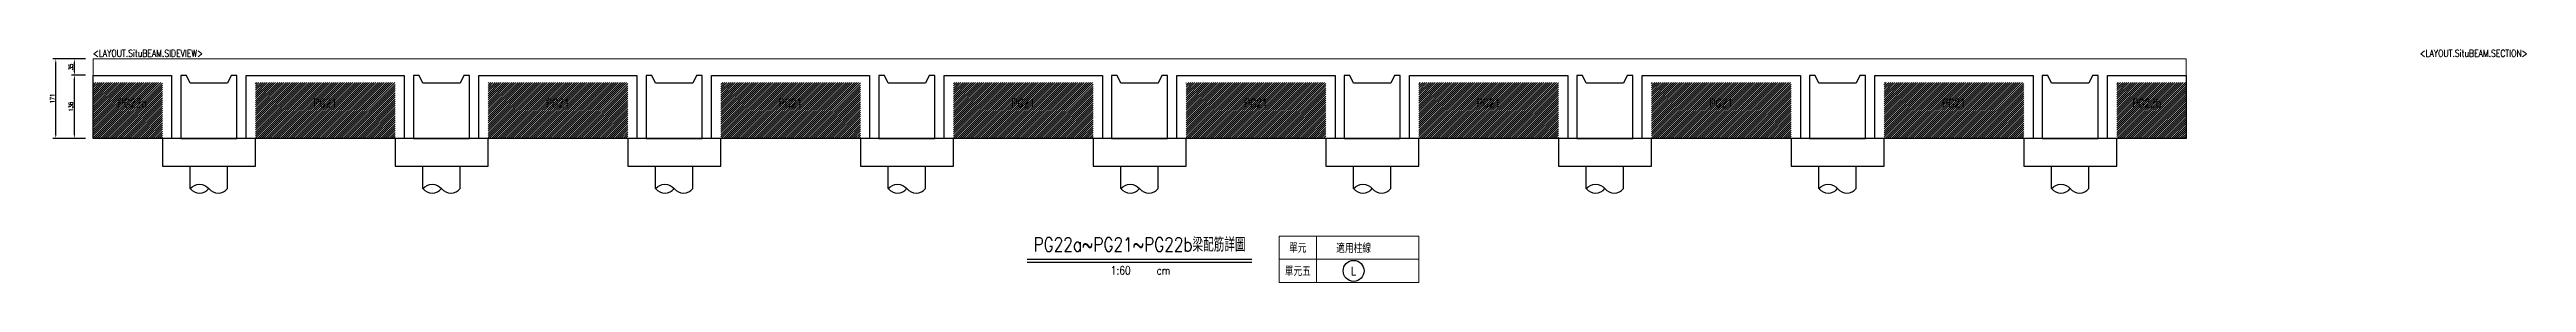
# Model space of a CAD drawing. Extents: x -46 to 10091, y -1640 to 3150.
# Drawn here: x 4769 to 10091, y -326 to 175 of the extents above; entities that cross this region are included whole.
import ezdxf
from ezdxf.enums import TextEntityAlignment as Align

# ---------------------------------------------------------------- set-up
doc = ezdxf.new("R2010")
doc.units = 0
doc.header["$LTSCALE"] = 3
doc.layers.get('0').update_dxf_attribs({"linetype": 'CONTINUOUS'})
for name, color, linetype in [('HB_0', 7, 'CONTINUOUS'), ('HB_DIM', 1, 'CONTINUOUS'), ('HB_SYMBOLS', 7, 'CONTINUOUS'), ('HB_TXT_CTEXT', 2, 'CONTINUOUS'), ('RCAD.PARM.Treatle', 2, 'CONTINUOUS')]:
    doc.layers.add(name, color=color, linetype=linetype)
doc.styles.get("Standard").update_dxf_attribs({"font": 'ROMANS.shx', "width": 0.8, "bigfont": 'LCHINA.shx'})
doc.dimstyles.new('30', dxfattribs={"dimscale": 3, "dimtxt": 3, "dimasz": 2.5, "dimexe": 2, "dimexo": 2, "dimgap": 1, "dimtad": 1, "dimdsep": 46, "dimtxsty": 'Standard', "dimcen": 0, "dimclrd": 256, "dimclre": 256, "dimclrt": 2, "dimadec": 0, "dimazin": 0, "dimtfac": 1, "dimtix": 1, "dimtmove": 2, "dimatfit": 3, "dimfxl": 0, "dimtolj": 1, "dimtzin": 0, "dimarcsym": 0})

msp = doc.modelspace()

# ---------------------------------------------------------------- texts
at = {"layer": 'HB_TXT_CTEXT', "linetype": 'Continuous', "width": 0.8}
for s, p in [('PG22a', (4946.425, 60.198)), ('PG21', (5360.925, 60.198)), ('PG21', (5860.925, 60.198)), ('PG21', (6360.925, 60.198)), ('PG21', (6860.925, 60.198)), ('PG21', (7360.925, 60.198)), ('PG21', (7860.925, 60.198)), ('PG21', (8360.925, 60.198)), ('PG21', (8860.925, 60.198)), ('PG22b', (9275.425, 60.198)), ('單元', (7450.925, -250.802)), ('適用柱線', (7570.925, -250.802)), ('單元五', (7450.925, -300.802))]:
    msp.add_text(s, height=18, dxfattribs=at).set_placement(p, align=Align.MIDDLE)
at = {"layer": 'RCAD.PARM.Treatle', "color": 4, "linetype": 'Continuous', "width": 0.8}
for s, p in [('<LAYOUT.SituBEAM.SIDEVIEW>', (4861.925, 155.198)), ('<LAYOUT.SituBEAM.SECTION>', (9861.925, 155.198))]:
    msp.add_text(s, height=15, rotation=360, dxfattribs=at).set_placement(p, align=Align.BOTTOM_LEFT)

# ---------------------------------------------------------------- blocks, each defined once
blk = doc.blocks.new('預鑄樁帽2x2')
at = {"layer": 'HB_0'}
blk.add_lwpolyline([(-100, 0), (100, 0), (100, 60), (-100, 60)], close=True, dxfattribs=at)
blk = doc.blocks.new('cap_pile')
at = {"linetype": 'Continuous'}
for p, q in [((-40, -108.1), (-40, -60)), ((40, -108.1), (40, -60))]:
    blk.add_line(p, q, dxfattribs=at)
for points in [[(-40, -108.1, -0.48), (0, -108.1, 0.48), (40, -108.1, 0.48)], [(-40, -108.1, 0.48), (0, -108.1, 0.48)]]:
    blk.add_lwpolyline(points, format="xyb", dxfattribs=at)
blk.add_blockref('預鑄樁帽2x2', (0, -60))
blk = doc.blocks.new('*D83')
at = {"layer": 'HB_DIM', "linetype": 'Continuous', "lineweight": -2}
for p, q in [((4845.9, 155.2), (4775.9, 155.2)), ((4781.9, -8.3), (4781.9, 147.7)), ((4845.9, -15.8), (4775.9, -15.8))]:
    blk.add_line(p, q, dxfattribs=at)
at = {"layer": 'HB_DIM'}
for points in [[(4783.2, 147.7), (4780.7, 147.7), (4781.9, 155.2)], [(4780.7, -8.3), (4783.2, -8.3), (4781.9, -15.8)]]:
    blk.add_solid(points, dxfattribs=at)
at = {"layer": 'HB_DIM', "color": 2, "linetype": 'Continuous', "insert": (4774.4, 69.7), "char_height": 9, "attachment_point": 5, "rotation": 90}
blk.add_mtext('\\A1;171', dxfattribs=at)
blk = doc.blocks.new('*D84')
at = {"layer": 'HB_DIM', "linetype": 'Continuous', "lineweight": -2}
for p, q in [((4845.9, 120.2), (4815.9, 120.2)), ((4821.9, -8.3), (4821.9, 112.7)), ((4845.9, -15.8), (4815.9, -15.8))]:
    blk.add_line(p, q, dxfattribs=at)
at = {"layer": 'HB_DIM'}
for points in [[(4823.2, 112.7), (4820.7, 112.7), (4821.9, 120.2)], [(4820.7, -8.3), (4823.2, -8.3), (4821.9, -15.8)]]:
    blk.add_solid(points, dxfattribs=at)
at = {"layer": 'HB_DIM', "color": 2, "linetype": 'Continuous', "insert": (4814.4, 52.2), "char_height": 9, "attachment_point": 5, "rotation": 90}
blk.add_mtext('\\A1;136', dxfattribs=at)
blk = doc.blocks.new('*D85')
at = {"layer": 'HB_DIM', "linetype": 'Continuous', "lineweight": -2}
for p, q in [((4845.9, 155.2), (4815.9, 155.2)), ((4845.9, 120.2), (4815.9, 120.2)), ((4821.9, 127.7), (4821.9, 147.7))]:
    blk.add_line(p, q, dxfattribs=at)
at = {"layer": 'HB_DIM'}
for points in [[(4823.2, 147.7), (4820.7, 147.7), (4821.9, 155.2)], [(4820.7, 127.7), (4823.2, 127.7), (4821.9, 120.2)]]:
    blk.add_solid(points, dxfattribs=at)
at = {"layer": 'HB_DIM', "color": 2, "linetype": 'Continuous', "insert": (4814.4, 137.7), "char_height": 9, "attachment_point": 5, "rotation": 90}
blk.add_mtext('\\A1;35', dxfattribs=at)
blk = doc.blocks.new('title_beam')
at = {"color": 3, "linetype": 'Continuous'}
blk.add_line((-241.2, 0), (241.2, 0), dxfattribs=at)
at = {"color": 1, "linetype": 'Continuous'}
blk.add_line((-241.2, -6), (241.2, -6), dxfattribs=at)
at = {"color": 3, "linetype": 'Continuous', "width": 0.8}
blk.add_attdef('TITLE', text='', height=30, dxfattribs=at).set_placement((0, 33), align=Align.MIDDLE)
at = {"linetype": 'Continuous', "width": 0.8}
blk.add_attdef('SCALE', text='', height=18, dxfattribs=at).set_placement((-40.6, -24), align=Align.MIDDLE)
blk.add_attdef('CM', (36.5, -33), '', height=18, dxfattribs=at)
blk = doc.blocks.new('line_tag')
at = {"layer": 'HB_SYMBOLS', "color": 4, "linetype": 'Continuous'}
blk.add_circle((0, 0), 22.5, dxfattribs=at)
at = {"color": 4, "linetype": 'Continuous', "width": 0.8}
blk.add_attdef('A', text='', height=18, dxfattribs=at).set_placement((0, 0), align=Align.MIDDLE)

# ---------------------------------------------------------------- dimensions: what is measured, and where the dimension line sits
at = {"layer": 'HB_DIM', "linetype": 'Continuous'}
for base, p1, p2, picture, middle in [((4781.925, 155.198), (4851.925, -15.802), (4851.925, 155.198), '*D83', (4774.425, 69.698)), ((4821.925, 155.198), (4851.925, 120.198), (4851.925, 155.198), '*D85', (4814.425, 137.698)), ((4821.925, 120.198), (4851.925, -15.802), (4851.925, 120.198), '*D84', (4814.425, 52.198))]:
    dim = msp.add_linear_dim(base=base, p1=p1, p2=p2, angle=90, dimstyle='30', override={"dimtad": 4}, dxfattribs=at)
    dim.commit()
    dim.dimension.update_dxf_attribs({"geometry": picture, "text_midpoint": middle})

# ---------------------------------------------------------------- hatches: boundary and pattern name
at = {"layer": 'HB_0', "linetype": 'Continuous'}
h = msp.add_hatch(dxfattribs=at)
h.set_pattern_fill('ANSI31', color=256, style=0)
h.paths.add_polyline_path([(4861.925, 104.198), (5010.925, 104.198), (5010.925, -15.802), (4861.925, -15.802)], flags=17)
h = msp.add_hatch(dxfattribs=at)
h.set_pattern_fill('ANSI31', color=256, style=0)
h.paths.add_polyline_path([(5210.925, 104.198), (5510.925, 104.198), (5510.925, -15.802), (5210.925, -15.802)], flags=17)
h = msp.add_hatch(dxfattribs=at)
h.set_pattern_fill('ANSI31', color=256, style=0)
h.paths.add_polyline_path([(5710.925, 104.198), (6010.925, 104.198), (6010.925, -15.802), (5710.925, -15.802)], flags=17)
h = msp.add_hatch(dxfattribs=at)
h.set_pattern_fill('ANSI31', color=256, style=0)
h.paths.add_polyline_path([(6210.925, 104.198), (6510.925, 104.198), (6510.925, -15.802), (6210.925, -15.802)], flags=17)
h = msp.add_hatch(dxfattribs=at)
h.set_pattern_fill('ANSI31', color=256, style=0)
h.paths.add_polyline_path([(6710.925, 104.198), (7010.925, 104.198), (7010.925, -15.802), (6710.925, -15.802)], flags=17)
h = msp.add_hatch(dxfattribs=at)
h.set_pattern_fill('ANSI31', color=256, style=0)
h.paths.add_polyline_path([(7210.925, 104.198), (7510.925, 104.198), (7510.925, -15.802), (7210.925, -15.802)], flags=17)
h = msp.add_hatch(dxfattribs=at)
h.set_pattern_fill('ANSI31', color=256, style=0)
h.paths.add_polyline_path([(7710.925, 104.198), (8010.925, 104.198), (8010.925, -15.802), (7710.925, -15.802)], flags=17)
h = msp.add_hatch(dxfattribs=at)
h.set_pattern_fill('ANSI31', color=256, style=0)
h.paths.add_polyline_path([(8210.925, 104.198), (8510.925, 104.198), (8510.925, -15.802), (8210.925, -15.802)], flags=17)
h = msp.add_hatch(dxfattribs=at)
h.set_pattern_fill('ANSI31', color=256, style=0)
h.paths.add_polyline_path([(8710.925, 104.198), (9010.925, 104.198), (9010.925, -15.802), (8710.925, -15.802)], flags=17)
h = msp.add_hatch(dxfattribs=at)
h.set_pattern_fill('ANSI31', color=256, style=0)
h.paths.add_polyline_path([(9210.925, 104.198), (9359.925, 104.198), (9359.925, -15.802), (9210.925, -15.802)], flags=17)

# ---------------------------------------------------------------- linework, layer by layer
at = {"layer": 'HB_0', "lineweight": 5}
msp.add_lwpolyline([(4861.925, -15.802), (4861.925, 155.198), (9359.925, 155.198), (9359.925, -15.802), (4861.925, -15.802)], dxfattribs=at)
at = {"layer": 'HB_0', "color": 1, "linetype": 'Continuous'}
for points in [[(4861.925, 119.198), (5010.925, 119.198), (5030.925, 119.198), (5030.925, -15.802), (5010.925, -15.802), (4861.925, -15.802), (4861.925, 119.198)], [(5170.925, -15.802), (5170.925, 119.198), (5158.925, 119.198), (5150.925, 103.198), (5070.925, 103.198), (5062.925, 119.198), (5050.925, 119.198), (5050.925, -15.802), (5170.925, -15.802)], [(5190.925, 119.198), (5210.925, 119.198), (5510.925, 119.198), (5530.925, 119.198), (5530.925, -15.802), (5510.925, -15.802), (5210.925, -15.802), (5190.925, -15.802), (5190.925, 119.198)], [(5670.925, -15.802), (5670.925, 119.198), (5658.925, 119.198), (5650.925, 103.198), (5570.925, 103.198), (5562.925, 119.198), (5550.925, 119.198), (5550.925, -15.802), (5670.925, -15.802)], [(5690.925, 119.198), (5710.925, 119.198), (6010.925, 119.198), (6030.925, 119.198), (6030.925, -15.802), (6010.925, -15.802), (5710.925, -15.802), (5690.925, -15.802), (5690.925, 119.198)], [(6170.925, -15.802), (6170.925, 119.198), (6158.925, 119.198), (6150.925, 103.198), (6070.925, 103.198), (6062.925, 119.198), (6050.925, 119.198), (6050.925, -15.802), (6170.925, -15.802)], [(6190.925, 119.198), (6210.925, 119.198), (6510.925, 119.198), (6530.925, 119.198), (6530.925, -15.802), (6510.925, -15.802), (6210.925, -15.802), (6190.925, -15.802), (6190.925, 119.198)], [(6670.925, -15.802), (6670.925, 119.198), (6658.925, 119.198), (6650.925, 103.198), (6570.925, 103.198), (6562.925, 119.198), (6550.925, 119.198), (6550.925, -15.802), (6670.925, -15.802)], [(6690.925, 119.198), (6710.925, 119.198), (7010.925, 119.198), (7030.925, 119.198), (7030.925, -15.802), (7010.925, -15.802), (6710.925, -15.802), (6690.925, -15.802), (6690.925, 119.198)], [(7170.925, -15.802), (7170.925, 119.198), (7158.925, 119.198), (7150.925, 103.198), (7070.925, 103.198), (7062.925, 119.198), (7050.925, 119.198), (7050.925, -15.802), (7170.925, -15.802)], [(7190.925, 119.198), (7210.925, 119.198), (7510.925, 119.198), (7530.925, 119.198), (7530.925, -15.802), (7510.925, -15.802), (7210.925, -15.802), (7190.925, -15.802), (7190.925, 119.198)], [(7670.925, -15.802), (7670.925, 119.198), (7658.925, 119.198), (7650.925, 103.198), (7570.925, 103.198), (7562.925, 119.198), (7550.925, 119.198), (7550.925, -15.802), (7670.925, -15.802)], [(7690.925, 119.198), (7710.925, 119.198), (8010.925, 119.198), (8030.925, 119.198), (8030.925, -15.802), (8010.925, -15.802), (7710.925, -15.802), (7690.925, -15.802), (7690.925, 119.198)], [(8170.925, -15.802), (8170.925, 119.198), (8158.925, 119.198), (8150.925, 103.198), (8070.925, 103.198), (8062.925, 119.198), (8050.925, 119.198), (8050.925, -15.802), (8170.925, -15.802)], [(8190.925, 119.198), (8210.925, 119.198), (8510.925, 119.198), (8530.925, 119.198), (8530.925, -15.802), (8510.925, -15.802), (8210.925, -15.802), (8190.925, -15.802), (8190.925, 119.198)], [(8670.925, -15.802), (8670.925, 119.198), (8658.925, 119.198), (8650.925, 103.198), (8570.925, 103.198), (8562.925, 119.198), (8550.925, 119.198), (8550.925, -15.802), (8670.925, -15.802)], [(8690.925, 119.198), (8710.925, 119.198), (9010.925, 119.198), (9030.925, 119.198), (9030.925, -15.802), (9010.925, -15.802), (8710.925, -15.802), (8690.925, -15.802), (8690.925, 119.198)], [(9170.925, -15.802), (9170.925, 119.198), (9158.925, 119.198), (9150.925, 103.198), (9070.925, 103.198), (9062.925, 119.198), (9050.925, 119.198), (9050.925, -15.802), (9170.925, -15.802)], [(9190.925, 119.198), (9210.925, 119.198), (9359.925, 119.198), (9359.925, -15.802), (9210.925, -15.802), (9190.925, -15.802), (9190.925, 119.198)]]:
    msp.add_lwpolyline(points, dxfattribs=at)
at = {"layer": 'HB_TXT_CTEXT', "color": 4, "lineweight": 5, "true_color": 0x00ffff}
for p, q in [((7490.925, -225.802), (7490.925, -325.802)), ((7410.925, -275.802), (7710.925, -275.802))]:
    msp.add_line(p, q, dxfattribs=at)
msp.add_lwpolyline([(7410.925, -225.802), (7410.925, -325.802), (7710.925, -325.802), (7710.925, -225.802), (7410.925, -225.802)], dxfattribs=at)

# ---------------------------------------------------------------- block references
at = {"layer": 'HB_0', "linetype": 'Continuous'}
for p in [(5110.925, -15.802, -160), (5610.925, -15.802, -160), (6110.925, -15.802, -160), (6610.925, -15.802, -160), (7110.925, -15.802, -160), (7610.925, -15.802, -160), (8110.925, -15.802, -160), (8610.925, -15.802, -160), (9110.925, -15.802, -160)]:
    msp.add_blockref('cap_pile', p, dxfattribs=at)
at = {"layer": 'HB_TXT_CTEXT', "linetype": 'Continuous'}
for name, p, values in [('title_beam', (7110.925, -275.802), {'TITLE': 'PG22a~PG21~PG22b梁配筋詳圖', 'SCALE': '1:60', 'CM': 'cm'}), ('line_tag', (7570.925, -300.802), {'A': 'L'})]:
    msp.add_blockref(name, p, dxfattribs=at).add_auto_attribs(values)

msp.set_redraw_order([(e.dxf.handle, doc.entitydb.next_handle()) for e in msp.query("TEXT MTEXT ATTDEF DIMENSION ARC_DIMENSION")])  # texts and dimensions are drawn at this point

doc.saveas('drawing.dxf')
